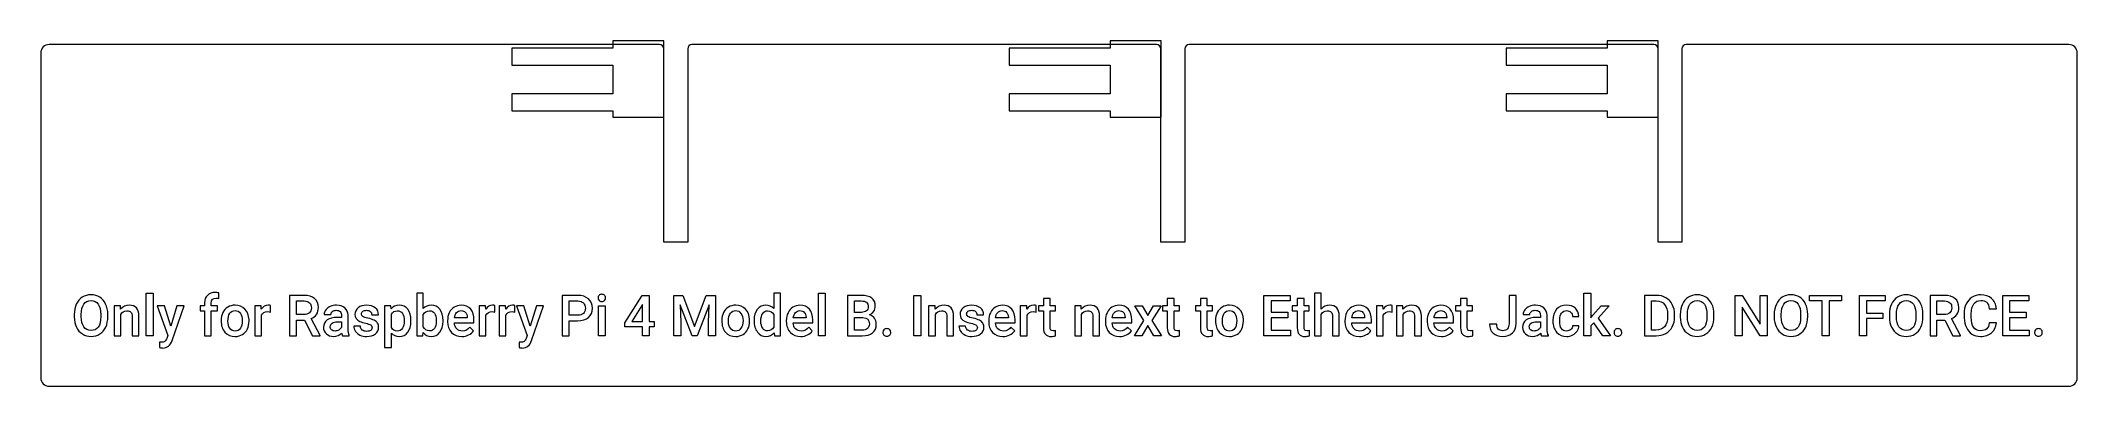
# Model space of a CAD drawing. Header units: millimetres. Extents: x -17 to 102, y 17 to 38.
import ezdxf

# ---------------------------------------------------------------- set-up
doc = ezdxf.new("R2010")
doc.units = ezdxf.units.MM
doc.header["$MEASUREMENT"] = 0
doc.layers.add('Layer 1', color=7, linetype='Continuous')

# ---------------------------------------------------------------- blocks, each defined once
blk = doc.blocks.new('block 2')
at = {"layer": 'Layer 1', "color": 5, "lineweight": 9}
blk.add_lwpolyline([(68.85, 34.65), (68.85, 33.65), (74.8, 33.65), (74.8, 33.29), (77.8, 33.29), (77.8, 37.77), (74.8, 37.77), (74.8, 37.34), (68.85, 37.34), (68.85, 36.34), (74.8, 36.34), (74.8, 34.65), (68.85, 34.65)], dxfattribs=at)
blk = doc.blocks.new('block 3')
at = {"layer": 'Layer 1', "color": 5, "lineweight": 9}
blk.add_lwpolyline([(39.58, 34.66), (39.58, 33.66), (45.53, 33.66), (45.53, 33.29), (48.53, 33.29), (48.53, 37.78), (45.53, 37.78), (45.53, 37.34), (39.58, 37.34), (39.58, 36.34), (45.53, 36.34), (45.53, 34.66), (39.58, 34.66)], dxfattribs=at)
blk = doc.blocks.new('block 4')
at = {"layer": 'Layer 1', "color": 5, "lineweight": 9}
blk.add_lwpolyline([(10.29, 34.65), (10.29, 33.65), (16.24, 33.65), (16.24, 33.29), (19.24, 33.29), (19.24, 37.78), (16.24, 37.78), (16.24, 37.34), (10.29, 37.34), (10.29, 36.34), (16.24, 36.34), (16.24, 34.65), (10.29, 34.65)], dxfattribs=at)

msp = doc.modelspace()

# ---------------------------------------------------------------- linework, layer by layer
at = {"layer": 'Layer 1', "color": 1, "lineweight": 9}
for points in [[(-10.85, 20.42), (-11.25, 20.42), (-11.25, 22.93), (-10.85, 22.93), (-10.85, 20.42)], [(18.37, 21.27), (18.66, 21.27), (18.66, 20.95), (18.37, 20.95), (18.37, 20.42), (17.97, 20.42), (17.97, 20.95), (16.94, 20.95), (16.93, 21.19), (17.96, 22.8), (18.37, 22.8), (18.37, 21.27)], [(20.36, 22.8), (21.05, 20.97), (21.73, 22.8), (22.27, 22.8), (22.27, 20.42), (21.86, 20.42), (21.86, 21.2), (21.9, 22.25), (21.19, 20.42), (20.9, 20.42), (20.2, 22.25), (20.24, 21.2), (20.24, 20.42), (19.82, 20.42), (19.82, 22.8), (20.36, 22.8)], [(28.74, 20.42), (28.34, 20.42), (28.34, 22.93), (28.74, 22.93), (28.74, 20.42)], [(34.37, 20.42), (33.96, 20.42), (33.96, 22.8), (34.37, 22.8), (34.37, 20.42)], [(55.98, 21.48), (55, 21.48), (55, 20.75), (56.14, 20.75), (56.14, 20.42), (54.58, 20.42), (54.58, 22.8), (56.13, 22.8), (56.13, 22.47), (55, 22.47), (55, 21.81), (55.98, 21.81), (55.98, 21.48)], [(74.01, 21.18), (73.83, 21), (73.83, 20.42), (73.43, 20.42), (73.43, 22.93), (73.83, 22.93), (73.83, 21.48), (73.95, 21.64), (74.44, 22.19), (74.92, 22.19), (74.26, 21.45), (74.99, 20.42), (74.53, 20.42), (74.01, 21.18)], [(84.22, 20.42), (83.8, 20.42), (82.74, 22.11), (82.74, 20.42), (82.33, 20.42), (82.33, 22.8), (82.74, 22.8), (83.81, 21.1), (83.81, 22.8), (84.22, 22.8), (84.22, 20.42)], [(88.6, 22.47), (87.86, 22.47), (87.86, 20.42), (87.45, 20.42), (87.45, 22.47), (86.71, 22.47), (86.71, 22.8), (88.6, 22.8), (88.6, 22.47)], [(91.03, 21.43), (90.07, 21.43), (90.07, 20.42), (89.65, 20.42), (89.65, 22.8), (91.17, 22.8), (91.17, 22.47), (90.07, 22.47), (90.07, 21.76), (91.03, 21.76), (91.03, 21.43)], [(99.48, 21.48), (98.5, 21.48), (98.5, 20.75), (99.64, 20.75), (99.64, 20.42), (98.09, 20.42), (98.09, 22.8), (99.63, 22.8), (99.63, 22.47), (98.5, 22.47), (98.5, 21.81), (99.48, 21.81), (99.48, 21.48)], [(15.78, 20.42), (15.38, 20.42), (15.38, 22.19), (15.78, 22.19), (15.78, 20.42)], [(17.35, 21.27), (17.97, 21.27), (17.97, 22.26), (17.94, 22.21), (17.35, 21.27)], [(47.74, 21.61), (48.08, 22.19), (48.52, 22.19), (47.98, 21.32), (48.54, 20.42), (48.1, 20.42), (47.74, 21.02), (47.39, 20.42), (46.95, 20.42), (47.51, 21.32), (46.97, 22.19), (47.41, 22.19), (47.74, 21.61)]]:
    msp.add_lwpolyline(points, dxfattribs=at)
at = {"layer": 'Layer 1', "color": 7, "lineweight": 9}
msp.add_open_spline([(101.98, 17.45), (101.98, 17.45), (-16.96, 17.45), (-16.96, 17.45), (-17.24, 17.45), (-17.46, 17.68), (-17.46, 17.95), (-17.46, 17.95), (-17.46, 37.06), (-17.46, 37.06), (-17.46, 37.34), (-17.24, 37.56), (-16.96, 37.56), (-16.96, 37.56), (18.98, 37.56), (18.98, 37.56), (19.11, 37.56), (19.23, 37.45), (19.23, 37.31), (19.23, 37.31), (19.23, 25.92), (19.23, 25.92), (19.23, 25.92), (20.64, 25.92), (20.64, 25.92), (20.64, 25.92), (20.64, 37.31), (20.64, 37.31), (20.64, 37.45), (20.75, 37.56), (20.89, 37.56), (20.89, 37.56), (48.26, 37.56), (48.26, 37.56), (48.39, 37.56), (48.51, 37.45), (48.51, 37.31), (48.51, 37.31), (48.51, 25.92), (48.51, 25.92), (48.51, 25.92), (49.92, 25.92), (49.92, 25.92), (49.92, 25.92), (49.92, 37.31), (49.92, 37.31), (49.92, 37.45), (50.03, 37.56), (50.17, 37.56), (50.17, 37.56), (77.54, 37.56), (77.54, 37.56), (77.68, 37.56), (77.79, 37.45), (77.79, 37.31), (77.79, 37.31), (77.79, 25.92), (77.79, 25.92), (77.79, 25.92), (79.2, 25.92), (79.2, 25.92), (79.2, 25.92), (79.2, 37.31), (79.2, 37.31), (79.2, 37.45), (79.31, 37.56), (79.45, 37.56), (79.45, 37.56), (101.98, 37.56), (101.98, 37.56), (102.26, 37.56), (102.48, 37.34), (102.48, 37.06), (102.48, 37.06), (102.48, 17.95), (102.48, 17.95), (102.48, 17.68), (102.26, 17.45), (101.98, 17.45)], degree=3, knots=[0, 0, 0, 0, 1, 1, 1, 2, 2, 2, 3, 3, 3, 4, 4, 4, 5, 5, 5, 6, 6, 6, 7, 7, 7, 8, 8, 8, 9, 9, 9, 10, 10, 10, 11, 11, 11, 12, 12, 12, 13, 13, 13, 14, 14, 14, 15, 15, 15, 16, 16, 16, 17, 17, 17, 18, 18, 18, 19, 19, 19, 20, 20, 20, 21, 21, 21, 22, 22, 22, 23, 23, 23, 24, 24, 24, 25, 25, 25, 26, 26, 26, 26], dxfattribs=at)
at = {"layer": 'Layer 1', "color": 1, "lineweight": 9}
for points, knots in [([(-13.51, 21.55), (-13.51, 21.31), (-13.55, 21.11), (-13.63, 20.93), (-13.71, 20.76), (-13.83, 20.62), (-13.98, 20.53), (-14.13, 20.43), (-14.3, 20.38), (-14.5, 20.38), (-14.69, 20.38), (-14.86, 20.43), (-15.01, 20.53), (-15.16, 20.62), (-15.28, 20.75), (-15.36, 20.93), (-15.45, 21.1), (-15.49, 21.31), (-15.49, 21.53), (-15.49, 21.53), (-15.49, 21.67), (-15.49, 21.67), (-15.49, 21.9), (-15.45, 22.11), (-15.37, 22.28), (-15.28, 22.46), (-15.17, 22.6), (-15.02, 22.69), (-14.87, 22.79), (-14.69, 22.83), (-14.5, 22.83), (-14.31, 22.83), (-14.13, 22.79), (-13.98, 22.69), (-13.83, 22.6), (-13.72, 22.47), (-13.64, 22.29), (-13.55, 22.12), (-13.51, 21.91), (-13.51, 21.68), (-13.51, 21.68), (-13.51, 21.55), (-13.51, 21.55)], [0, 0, 0, 0, 1, 1, 1, 2, 2, 2, 3, 3, 3, 4, 4, 4, 5, 5, 5, 6, 6, 6, 7, 7, 7, 8, 8, 8, 9, 9, 9, 10, 10, 10, 11, 11, 11, 12, 12, 12, 13, 13, 13, 14, 14, 14, 14]), ([(-7.81, 20.42), (-7.81, 20.42), (-7.81, 21.89), (-7.81, 21.89), (-7.81, 21.89), (-8.08, 21.89), (-8.08, 21.89), (-8.08, 21.89), (-8.08, 22.19), (-8.08, 22.19), (-8.08, 22.19), (-7.81, 22.19), (-7.81, 22.19), (-7.81, 22.19), (-7.81, 22.35), (-7.81, 22.35), (-7.81, 22.55), (-7.76, 22.7), (-7.65, 22.8), (-7.54, 22.91), (-7.39, 22.97), (-7.19, 22.97), (-7.12, 22.97), (-7.05, 22.96), (-6.97, 22.94), (-6.97, 22.94), (-6.98, 22.62), (-6.98, 22.62), (-7.02, 22.63), (-7.07, 22.64), (-7.13, 22.64), (-7.32, 22.64), (-7.42, 22.54), (-7.42, 22.35), (-7.42, 22.35), (-7.42, 22.19), (-7.42, 22.19), (-7.42, 22.19), (-7.06, 22.19), (-7.06, 22.19), (-7.06, 22.19), (-7.06, 21.89), (-7.06, 21.89), (-7.06, 21.89), (-7.42, 21.89), (-7.42, 21.89), (-7.42, 21.89), (-7.42, 20.42), (-7.42, 20.42), (-7.42, 20.42), (-7.81, 20.42), (-7.81, 20.42)], [0, 0, 0, 0, 1, 1, 1, 2, 2, 2, 3, 3, 3, 4, 4, 4, 5, 5, 5, 6, 6, 6, 7, 7, 7, 8, 8, 8, 9, 9, 9, 10, 10, 10, 11, 11, 11, 12, 12, 12, 13, 13, 13, 14, 14, 14, 15, 15, 15, 16, 16, 16, 17, 17, 17, 17]), ([(-1.93, 21.33), (-1.93, 21.33), (-2.39, 21.33), (-2.39, 21.33), (-2.39, 21.33), (-2.39, 20.42), (-2.39, 20.42), (-2.39, 20.42), (-2.81, 20.42), (-2.81, 20.42), (-2.81, 20.42), (-2.81, 22.8), (-2.81, 22.8), (-2.81, 22.8), (-1.97, 22.8), (-1.97, 22.8), (-1.69, 22.8), (-1.48, 22.74), (-1.33, 22.61), (-1.18, 22.49), (-1.11, 22.31), (-1.11, 22.08), (-1.11, 21.92), (-1.14, 21.79), (-1.22, 21.68), (-1.3, 21.57), (-1.41, 21.49), (-1.54, 21.43), (-1.54, 21.43), (-1.01, 20.44), (-1.01, 20.44), (-1.01, 20.44), (-1.01, 20.42), (-1.01, 20.42), (-1.01, 20.42), (-1.45, 20.42), (-1.45, 20.42), (-1.45, 20.42), (-1.93, 21.33), (-1.93, 21.33)], [0, 0, 0, 0, 1, 1, 1, 2, 2, 2, 3, 3, 3, 4, 4, 4, 5, 5, 5, 6, 6, 6, 7, 7, 7, 8, 8, 8, 9, 9, 9, 10, 10, 10, 11, 11, 11, 12, 12, 12, 13, 13, 13, 13]), ([(6.23, 21.28), (6.23, 21.01), (6.17, 20.79), (6.05, 20.63), (5.92, 20.47), (5.76, 20.38), (5.54, 20.38), (5.33, 20.38), (5.17, 20.46), (5.06, 20.61), (5.06, 20.61), (5.04, 20.42), (5.04, 20.42), (5.04, 20.42), (4.68, 20.42), (4.68, 20.42), (4.68, 20.42), (4.68, 22.93), (4.68, 22.93), (4.68, 22.93), (5.07, 22.93), (5.07, 22.93), (5.07, 22.93), (5.07, 22.02), (5.07, 22.02), (5.19, 22.15), (5.34, 22.22), (5.54, 22.22), (5.75, 22.22), (5.92, 22.14), (6.05, 21.98), (6.17, 21.82), (6.23, 21.6), (6.23, 21.31), (6.23, 21.31), (6.23, 21.28), (6.23, 21.28)], [0, 0, 0, 0, 1, 1, 1, 2, 2, 2, 3, 3, 3, 4, 4, 4, 5, 5, 5, 6, 6, 6, 7, 7, 7, 8, 8, 8, 9, 9, 9, 10, 10, 10, 11, 11, 11, 12, 12, 12, 12]), ([(13.67, 21.3), (13.67, 21.3), (13.67, 20.42), (13.67, 20.42), (13.67, 20.42), (13.25, 20.42), (13.25, 20.42), (13.25, 20.42), (13.25, 22.8), (13.25, 22.8), (13.25, 22.8), (14.16, 22.8), (14.16, 22.8), (14.43, 22.8), (14.64, 22.73), (14.8, 22.59), (14.95, 22.45), (15.03, 22.27), (15.03, 22.04), (15.03, 21.81), (14.96, 21.63), (14.8, 21.5), (14.65, 21.37), (14.44, 21.3), (14.16, 21.3), (14.16, 21.3), (13.67, 21.3), (13.67, 21.3)], [0, 0, 0, 0, 1, 1, 1, 2, 2, 2, 3, 3, 3, 4, 4, 4, 5, 5, 5, 6, 6, 6, 7, 7, 7, 8, 8, 8, 9, 9, 9, 9]), ([(15.36, 22.65), (15.36, 22.71), (15.38, 22.76), (15.42, 22.8), (15.45, 22.84), (15.51, 22.86), (15.58, 22.86), (15.65, 22.86), (15.71, 22.84), (15.75, 22.8), (15.79, 22.76), (15.81, 22.71), (15.81, 22.65), (15.81, 22.59), (15.79, 22.54), (15.75, 22.5), (15.71, 22.46), (15.65, 22.44), (15.58, 22.44), (15.51, 22.44), (15.45, 22.46), (15.42, 22.5), (15.38, 22.54), (15.36, 22.59), (15.36, 22.65)], [0, 0, 0, 0, 1, 1, 1, 2, 2, 2, 3, 3, 3, 4, 4, 4, 5, 5, 5, 6, 6, 6, 7, 7, 7, 8, 8, 8, 8]), ([(24.55, 21.32), (24.55, 21.59), (24.62, 21.81), (24.74, 21.97), (24.87, 22.14), (25.04, 22.22), (25.25, 22.22), (25.44, 22.22), (25.59, 22.16), (25.71, 22.02), (25.71, 22.02), (25.71, 22.93), (25.71, 22.93), (25.71, 22.93), (26.11, 22.93), (26.11, 22.93), (26.11, 22.93), (26.11, 20.42), (26.11, 20.42), (26.11, 20.42), (25.75, 20.42), (25.75, 20.42), (25.75, 20.42), (25.73, 20.6), (25.73, 20.6), (25.61, 20.46), (25.45, 20.38), (25.25, 20.38), (25.04, 20.38), (24.87, 20.47), (24.75, 20.64), (24.62, 20.8), (24.55, 21.03), (24.55, 21.32)], [0, 0, 0, 0, 1, 1, 1, 2, 2, 2, 3, 3, 3, 4, 4, 4, 5, 5, 5, 6, 6, 6, 7, 7, 7, 8, 8, 8, 9, 9, 9, 10, 10, 10, 11, 11, 11, 11]), ([(30.05, 20.42), (30.05, 20.42), (30.05, 22.8), (30.05, 22.8), (30.05, 22.8), (30.86, 22.8), (30.86, 22.8), (31.13, 22.8), (31.34, 22.75), (31.48, 22.64), (31.62, 22.53), (31.69, 22.37), (31.69, 22.16), (31.69, 22.05), (31.66, 21.95), (31.6, 21.86), (31.54, 21.77), (31.46, 21.71), (31.34, 21.66), (31.47, 21.62), (31.57, 21.56), (31.64, 21.46), (31.71, 21.36), (31.75, 21.25), (31.75, 21.11), (31.75, 20.89), (31.68, 20.72), (31.53, 20.6), (31.39, 20.48), (31.18, 20.42), (30.92, 20.42), (30.92, 20.42), (30.05, 20.42), (30.05, 20.42)], [0, 0, 0, 0, 1, 1, 1, 2, 2, 2, 3, 3, 3, 4, 4, 4, 5, 5, 5, 6, 6, 6, 7, 7, 7, 8, 8, 8, 9, 9, 9, 10, 10, 10, 11, 11, 11, 11]), ([(57.95, 21.99), (58.08, 22.15), (58.24, 22.22), (58.44, 22.22), (58.82, 22.22), (59.01, 22.01), (59.01, 21.57), (59.01, 21.57), (59.01, 20.42), (59.01, 20.42), (59.01, 20.42), (58.62, 20.42), (58.62, 20.42), (58.62, 20.42), (58.62, 21.56), (58.62, 21.56), (58.62, 21.68), (58.59, 21.77), (58.54, 21.82), (58.48, 21.87), (58.41, 21.89), (58.3, 21.89), (58.14, 21.89), (58.03, 21.82), (57.95, 21.68), (57.95, 21.68), (57.95, 20.42), (57.95, 20.42), (57.95, 20.42), (57.55, 20.42), (57.55, 20.42), (57.55, 20.42), (57.55, 22.93), (57.55, 22.93), (57.55, 22.93), (57.95, 22.93), (57.95, 22.93), (57.95, 22.93), (57.95, 21.99), (57.95, 21.99)], [0, 0, 0, 0, 1, 1, 1, 2, 2, 2, 3, 3, 3, 4, 4, 4, 5, 5, 5, 6, 6, 6, 7, 7, 7, 8, 8, 8, 9, 9, 9, 10, 10, 10, 11, 11, 11, 12, 12, 12, 13, 13, 13, 13]), ([(69.02, 22.8), (69.02, 22.8), (69.43, 22.8), (69.43, 22.8), (69.43, 22.8), (69.43, 21.13), (69.43, 21.13), (69.43, 20.9), (69.36, 20.72), (69.22, 20.59), (69.07, 20.45), (68.89, 20.38), (68.65, 20.38), (68.4, 20.38), (68.21, 20.45), (68.08, 20.57), (67.94, 20.7), (67.87, 20.87), (67.87, 21.1), (67.87, 21.1), (68.29, 21.1), (68.29, 21.1), (68.29, 20.97), (68.32, 20.87), (68.38, 20.81), (68.44, 20.75), (68.53, 20.72), (68.65, 20.72), (68.76, 20.72), (68.85, 20.75), (68.92, 20.83), (68.98, 20.9), (69.02, 21), (69.02, 21.13), (69.02, 21.13), (69.02, 22.8), (69.02, 22.8)], [0, 0, 0, 0, 1, 1, 1, 2, 2, 2, 3, 3, 3, 4, 4, 4, 5, 5, 5, 6, 6, 6, 7, 7, 7, 8, 8, 8, 9, 9, 9, 10, 10, 10, 11, 11, 11, 12, 12, 12, 12]), ([(76.99, 20.42), (76.99, 20.42), (76.99, 22.8), (76.99, 22.8), (76.99, 22.8), (77.69, 22.8), (77.69, 22.8), (77.9, 22.8), (78.09, 22.75), (78.25, 22.66), (78.42, 22.57), (78.54, 22.43), (78.63, 22.26), (78.72, 22.09), (78.77, 21.89), (78.77, 21.67), (78.77, 21.67), (78.77, 21.55), (78.77, 21.55), (78.77, 21.32), (78.72, 21.12), (78.63, 20.95), (78.54, 20.78), (78.41, 20.65), (78.25, 20.56), (78.08, 20.46), (77.89, 20.42), (77.68, 20.42), (77.68, 20.42), (76.99, 20.42), (76.99, 20.42)], [0, 0, 0, 0, 1, 1, 1, 2, 2, 2, 3, 3, 3, 4, 4, 4, 5, 5, 5, 6, 6, 6, 7, 7, 7, 8, 8, 8, 9, 9, 9, 10, 10, 10, 10]), ([(81.08, 21.55), (81.08, 21.31), (81.04, 21.11), (80.96, 20.93), (80.88, 20.76), (80.76, 20.62), (80.61, 20.53), (80.46, 20.43), (80.29, 20.38), (80.1, 20.38), (79.9, 20.38), (79.73, 20.43), (79.58, 20.53), (79.43, 20.62), (79.31, 20.75), (79.23, 20.93), (79.15, 21.1), (79.11, 21.31), (79.1, 21.53), (79.1, 21.53), (79.1, 21.67), (79.1, 21.67), (79.1, 21.9), (79.15, 22.11), (79.23, 22.28), (79.31, 22.46), (79.43, 22.6), (79.58, 22.69), (79.73, 22.79), (79.9, 22.83), (80.09, 22.83), (80.29, 22.83), (80.46, 22.79), (80.61, 22.69), (80.76, 22.6), (80.87, 22.47), (80.96, 22.29), (81.04, 22.12), (81.08, 21.91), (81.08, 21.68), (81.08, 21.68), (81.08, 21.55), (81.08, 21.55)], [0, 0, 0, 0, 1, 1, 1, 2, 2, 2, 3, 3, 3, 4, 4, 4, 5, 5, 5, 6, 6, 6, 7, 7, 7, 8, 8, 8, 9, 9, 9, 10, 10, 10, 11, 11, 11, 12, 12, 12, 13, 13, 13, 14, 14, 14, 14]), ([(86.61, 21.55), (86.61, 21.31), (86.57, 21.11), (86.49, 20.93), (86.41, 20.76), (86.29, 20.62), (86.14, 20.53), (85.99, 20.43), (85.82, 20.38), (85.62, 20.38), (85.43, 20.38), (85.26, 20.43), (85.11, 20.53), (84.96, 20.62), (84.84, 20.75), (84.76, 20.93), (84.67, 21.1), (84.63, 21.31), (84.63, 21.53), (84.63, 21.53), (84.63, 21.67), (84.63, 21.67), (84.63, 21.9), (84.67, 22.11), (84.76, 22.28), (84.84, 22.46), (84.95, 22.6), (85.1, 22.69), (85.25, 22.79), (85.43, 22.83), (85.62, 22.83), (85.81, 22.83), (85.99, 22.79), (86.14, 22.69), (86.29, 22.6), (86.4, 22.47), (86.48, 22.29), (86.57, 22.12), (86.61, 21.91), (86.61, 21.68), (86.61, 21.68), (86.61, 21.55), (86.61, 21.55)], [0, 0, 0, 0, 1, 1, 1, 2, 2, 2, 3, 3, 3, 4, 4, 4, 5, 5, 5, 6, 6, 6, 7, 7, 7, 8, 8, 8, 9, 9, 9, 10, 10, 10, 11, 11, 11, 12, 12, 12, 13, 13, 13, 14, 14, 14, 14]), ([(93.39, 21.55), (93.39, 21.31), (93.35, 21.11), (93.27, 20.93), (93.19, 20.76), (93.08, 20.62), (92.93, 20.53), (92.78, 20.43), (92.6, 20.38), (92.41, 20.38), (92.22, 20.38), (92.04, 20.43), (91.89, 20.53), (91.74, 20.62), (91.63, 20.75), (91.54, 20.93), (91.46, 21.1), (91.42, 21.31), (91.42, 21.53), (91.42, 21.53), (91.42, 21.67), (91.42, 21.67), (91.42, 21.9), (91.46, 22.11), (91.54, 22.28), (91.62, 22.46), (91.74, 22.6), (91.89, 22.69), (92.04, 22.79), (92.21, 22.83), (92.41, 22.83), (92.6, 22.83), (92.77, 22.79), (92.92, 22.69), (93.07, 22.6), (93.19, 22.47), (93.27, 22.29), (93.35, 22.12), (93.39, 21.91), (93.39, 21.68), (93.39, 21.68), (93.39, 21.55), (93.39, 21.55)], [0, 0, 0, 0, 1, 1, 1, 2, 2, 2, 3, 3, 3, 4, 4, 4, 5, 5, 5, 6, 6, 6, 7, 7, 7, 8, 8, 8, 9, 9, 9, 10, 10, 10, 11, 11, 11, 12, 12, 12, 13, 13, 13, 14, 14, 14, 14]), ([(94.68, 21.33), (94.68, 21.33), (94.22, 21.33), (94.22, 21.33), (94.22, 21.33), (94.22, 20.42), (94.22, 20.42), (94.22, 20.42), (93.81, 20.42), (93.81, 20.42), (93.81, 20.42), (93.81, 22.8), (93.81, 22.8), (93.81, 22.8), (94.65, 22.8), (94.65, 22.8), (94.92, 22.8), (95.13, 22.74), (95.28, 22.61), (95.43, 22.49), (95.51, 22.31), (95.51, 22.08), (95.51, 21.92), (95.47, 21.79), (95.39, 21.68), (95.31, 21.57), (95.21, 21.49), (95.07, 21.43), (95.07, 21.43), (95.6, 20.44), (95.6, 20.44), (95.6, 20.44), (95.6, 20.42), (95.6, 20.42), (95.6, 20.42), (95.16, 20.42), (95.16, 20.42), (95.16, 20.42), (94.68, 21.33), (94.68, 21.33)], [0, 0, 0, 0, 1, 1, 1, 2, 2, 2, 3, 3, 3, 4, 4, 4, 5, 5, 5, 6, 6, 6, 7, 7, 7, 8, 8, 8, 9, 9, 9, 10, 10, 10, 11, 11, 11, 12, 12, 12, 13, 13, 13, 13]), ([(97.72, 21.19), (97.69, 20.94), (97.6, 20.74), (97.44, 20.6), (97.27, 20.46), (97.05, 20.38), (96.78, 20.38), (96.59, 20.38), (96.43, 20.43), (96.28, 20.52), (96.14, 20.61), (96.02, 20.74), (95.95, 20.9), (95.87, 21.07), (95.83, 21.26), (95.82, 21.48), (95.82, 21.48), (95.82, 21.7), (95.82, 21.7), (95.82, 21.93), (95.86, 22.13), (95.94, 22.3), (96.02, 22.47), (96.14, 22.6), (96.29, 22.69), (96.43, 22.79), (96.61, 22.83), (96.8, 22.83), (97.06, 22.83), (97.28, 22.76), (97.44, 22.62), (97.6, 22.48), (97.69, 22.28), (97.72, 22.01), (97.72, 22.01), (97.3, 22.01), (97.3, 22.01), (97.28, 22.19), (97.23, 22.31), (97.15, 22.39), (97.07, 22.46), (96.96, 22.5), (96.8, 22.5), (96.62, 22.5), (96.48, 22.43), (96.39, 22.3), (96.29, 22.17), (96.24, 21.98), (96.24, 21.72), (96.24, 21.72), (96.24, 21.51), (96.24, 21.51), (96.24, 21.25), (96.29, 21.06), (96.38, 20.92), (96.47, 20.79), (96.6, 20.72), (96.78, 20.72), (96.94, 20.72), (97.07, 20.75), (97.15, 20.83), (97.23, 20.9), (97.28, 21.02), (97.3, 21.19), (97.3, 21.19), (97.72, 21.19), (97.72, 21.19)], [0, 0, 0, 0, 1, 1, 1, 2, 2, 2, 3, 3, 3, 4, 4, 4, 5, 5, 5, 6, 6, 6, 7, 7, 7, 8, 8, 8, 9, 9, 9, 10, 10, 10, 11, 11, 11, 12, 12, 12, 13, 13, 13, 14, 14, 14, 15, 15, 15, 16, 16, 16, 17, 17, 17, 18, 18, 18, 19, 19, 19, 20, 20, 20, 21, 21, 21, 22, 22, 22, 22]), ([(-13.93, 21.67), (-13.93, 21.93), (-13.98, 22.14), (-14.08, 22.28), (-14.18, 22.42), (-14.32, 22.49), (-14.5, 22.49), (-14.68, 22.49), (-14.82, 22.42), (-14.92, 22.28), (-15.02, 22.14), (-15.07, 21.94), (-15.08, 21.68), (-15.08, 21.68), (-15.08, 21.55), (-15.08, 21.55), (-15.08, 21.28), (-15.02, 21.08), (-14.92, 20.94), (-14.82, 20.8), (-14.68, 20.73), (-14.5, 20.73), (-14.31, 20.73), (-14.17, 20.79), (-14.07, 20.93), (-13.98, 21.07), (-13.93, 21.28), (-13.93, 21.55), (-13.93, 21.55), (-13.93, 21.67), (-13.93, 21.67)], [0, 0, 0, 0, 1, 1, 1, 2, 2, 2, 3, 3, 3, 4, 4, 4, 5, 5, 5, 6, 6, 6, 7, 7, 7, 8, 8, 8, 9, 9, 9, 10, 10, 10, 10]), ([(-12.77, 22.19), (-12.77, 22.19), (-12.76, 21.98), (-12.76, 21.98), (-12.63, 22.14), (-12.46, 22.22), (-12.24, 22.22), (-11.87, 22.22), (-11.69, 22.01), (-11.68, 21.59), (-11.68, 21.59), (-11.68, 20.42), (-11.68, 20.42), (-11.68, 20.42), (-12.08, 20.42), (-12.08, 20.42), (-12.08, 20.42), (-12.08, 21.56), (-12.08, 21.56), (-12.08, 21.68), (-12.1, 21.76), (-12.15, 21.81), (-12.2, 21.87), (-12.28, 21.89), (-12.39, 21.89), (-12.55, 21.89), (-12.67, 21.82), (-12.75, 21.68), (-12.75, 21.68), (-12.75, 20.42), (-12.75, 20.42), (-12.75, 20.42), (-13.14, 20.42), (-13.14, 20.42), (-13.14, 20.42), (-13.14, 22.19), (-13.14, 22.19), (-13.14, 22.19), (-12.77, 22.19), (-12.77, 22.19)], [0, 0, 0, 0, 1, 1, 1, 2, 2, 2, 3, 3, 3, 4, 4, 4, 5, 5, 5, 6, 6, 6, 7, 7, 7, 8, 8, 8, 9, 9, 9, 10, 10, 10, 11, 11, 11, 12, 12, 12, 13, 13, 13, 13]), ([(-9.8, 20.99), (-9.8, 20.99), (-9.44, 22.19), (-9.44, 22.19), (-9.44, 22.19), (-9.02, 22.19), (-9.02, 22.19), (-9.02, 22.19), (-9.72, 20.15), (-9.72, 20.15), (-9.83, 19.85), (-10.01, 19.7), (-10.27, 19.7), (-10.33, 19.7), (-10.39, 19.71), (-10.46, 19.73), (-10.46, 19.73), (-10.46, 20.04), (-10.46, 20.04), (-10.46, 20.04), (-10.39, 20.04), (-10.39, 20.04), (-10.28, 20.04), (-10.21, 20.05), (-10.16, 20.09), (-10.11, 20.13), (-10.07, 20.19), (-10.04, 20.27), (-10.04, 20.27), (-9.98, 20.43), (-9.98, 20.43), (-9.98, 20.43), (-10.6, 22.19), (-10.6, 22.19), (-10.6, 22.19), (-10.17, 22.19), (-10.17, 22.19), (-10.17, 22.19), (-9.8, 20.99), (-9.8, 20.99)], [0, 0, 0, 0, 1, 1, 1, 2, 2, 2, 3, 3, 3, 4, 4, 4, 5, 5, 5, 6, 6, 6, 7, 7, 7, 8, 8, 8, 9, 9, 9, 10, 10, 10, 11, 11, 11, 12, 12, 12, 13, 13, 13, 13]), ([(-6.84, 21.32), (-6.84, 21.49), (-6.8, 21.65), (-6.74, 21.79), (-6.67, 21.93), (-6.57, 22.03), (-6.45, 22.11), (-6.32, 22.18), (-6.18, 22.22), (-6.02, 22.22), (-5.78, 22.22), (-5.58, 22.14), (-5.44, 21.99), (-5.29, 21.84), (-5.21, 21.63), (-5.19, 21.38), (-5.19, 21.38), (-5.19, 21.28), (-5.19, 21.28), (-5.19, 21.11), (-5.23, 20.95), (-5.29, 20.82), (-5.36, 20.68), (-5.46, 20.57), (-5.58, 20.5), (-5.71, 20.42), (-5.85, 20.38), (-6.01, 20.38), (-6.26, 20.38), (-6.46, 20.47), (-6.61, 20.63), (-6.76, 20.8), (-6.84, 21.02), (-6.84, 21.3), (-6.84, 21.3), (-6.84, 21.32), (-6.84, 21.32)], [0, 0, 0, 0, 1, 1, 1, 2, 2, 2, 3, 3, 3, 4, 4, 4, 5, 5, 5, 6, 6, 6, 7, 7, 7, 8, 8, 8, 9, 9, 9, 10, 10, 10, 11, 11, 11, 12, 12, 12, 12]), ([(-6.44, 21.28), (-6.44, 21.1), (-6.4, 20.96), (-6.33, 20.86), (-6.25, 20.75), (-6.15, 20.7), (-6.01, 20.7), (-5.88, 20.7), (-5.78, 20.75), (-5.7, 20.86), (-5.63, 20.96), (-5.59, 21.12), (-5.59, 21.32), (-5.59, 21.5), (-5.63, 21.64), (-5.7, 21.74), (-5.78, 21.85), (-5.89, 21.9), (-6.02, 21.9), (-6.15, 21.9), (-6.25, 21.85), (-6.33, 21.75), (-6.4, 21.64), (-6.44, 21.49), (-6.44, 21.28)], [0, 0, 0, 0, 1, 1, 1, 2, 2, 2, 3, 3, 3, 4, 4, 4, 5, 5, 5, 6, 6, 6, 7, 7, 7, 8, 8, 8, 8]), ([(-3.93, 21.82), (-3.98, 21.83), (-4.04, 21.84), (-4.09, 21.84), (-4.27, 21.84), (-4.4, 21.77), (-4.46, 21.63), (-4.46, 21.63), (-4.46, 20.42), (-4.46, 20.42), (-4.46, 20.42), (-4.86, 20.42), (-4.86, 20.42), (-4.86, 20.42), (-4.86, 22.19), (-4.86, 22.19), (-4.86, 22.19), (-4.48, 22.19), (-4.48, 22.19), (-4.48, 22.19), (-4.47, 21.99), (-4.47, 21.99), (-4.37, 22.14), (-4.24, 22.22), (-4.07, 22.22), (-4.01, 22.22), (-3.96, 22.21), (-3.93, 22.2), (-3.93, 22.2), (-3.93, 21.82), (-3.93, 21.82)], [0, 0, 0, 0, 1, 1, 1, 2, 2, 2, 3, 3, 3, 4, 4, 4, 5, 5, 5, 6, 6, 6, 7, 7, 7, 8, 8, 8, 9, 9, 9, 10, 10, 10, 10]), ([(-2.39, 21.67), (-2.39, 21.67), (-1.97, 21.67), (-1.97, 21.67), (-1.83, 21.67), (-1.72, 21.7), (-1.64, 21.77), (-1.56, 21.84), (-1.52, 21.94), (-1.52, 22.06), (-1.52, 22.19), (-1.56, 22.29), (-1.63, 22.36), (-1.7, 22.43), (-1.81, 22.46), (-1.95, 22.47), (-1.95, 22.47), (-2.39, 22.47), (-2.39, 22.47), (-2.39, 22.47), (-2.39, 21.67), (-2.39, 21.67)], [0, 0, 0, 0, 1, 1, 1, 2, 2, 2, 3, 3, 3, 4, 4, 4, 5, 5, 5, 6, 6, 6, 7, 7, 7, 7]), ([(0.31, 20.42), (0.29, 20.45), (0.27, 20.51), (0.26, 20.58), (0.13, 20.45), (-0.02, 20.38), (-0.21, 20.38), (-0.38, 20.38), (-0.53, 20.44), (-0.64, 20.54), (-0.75, 20.64), (-0.81, 20.76), (-0.81, 20.91), (-0.81, 21.1), (-0.74, 21.25), (-0.6, 21.35), (-0.46, 21.45), (-0.26, 21.5), (0, 21.5), (0, 21.5), (0.25, 21.5), (0.25, 21.5), (0.25, 21.5), (0.25, 21.62), (0.25, 21.62), (0.25, 21.71), (0.22, 21.78), (0.17, 21.84), (0.12, 21.89), (0.04, 21.92), (-0.06, 21.92), (-0.15, 21.92), (-0.23, 21.9), (-0.29, 21.85), (-0.34, 21.8), (-0.37, 21.75), (-0.37, 21.68), (-0.37, 21.68), (-0.77, 21.68), (-0.77, 21.68), (-0.77, 21.77), (-0.74, 21.87), (-0.67, 21.95), (-0.61, 22.03), (-0.52, 22.1), (-0.41, 22.15), (-0.3, 22.2), (-0.18, 22.22), (-0.04, 22.22), (0.17, 22.22), (0.33, 22.17), (0.45, 22.06), (0.58, 21.96), (0.64, 21.81), (0.64, 21.63), (0.64, 21.63), (0.64, 20.83), (0.64, 20.83), (0.64, 20.67), (0.67, 20.54), (0.71, 20.45), (0.71, 20.45), (0.71, 20.42), (0.71, 20.42), (0.71, 20.42), (0.31, 20.42), (0.31, 20.42)], [0, 0, 0, 0, 1, 1, 1, 2, 2, 2, 3, 3, 3, 4, 4, 4, 5, 5, 5, 6, 6, 6, 7, 7, 7, 8, 8, 8, 9, 9, 9, 10, 10, 10, 11, 11, 11, 12, 12, 12, 13, 13, 13, 14, 14, 14, 15, 15, 15, 16, 16, 16, 17, 17, 17, 18, 18, 18, 19, 19, 19, 20, 20, 20, 21, 21, 21, 22, 22, 22, 22]), ([(2.05, 20.9), (2.05, 20.97), (2.02, 21.02), (1.97, 21.06), (1.91, 21.1), (1.81, 21.13), (1.68, 21.16), (1.54, 21.19), (1.43, 21.22), (1.34, 21.27), (1.14, 21.36), (1.04, 21.5), (1.04, 21.68), (1.04, 21.84), (1.1, 21.96), (1.23, 22.07), (1.36, 22.17), (1.52, 22.22), (1.72, 22.22), (1.93, 22.22), (2.11, 22.17), (2.24, 22.06), (2.37, 21.96), (2.43, 21.82), (2.43, 21.66), (2.43, 21.66), (2.03, 21.66), (2.03, 21.66), (2.03, 21.73), (2.01, 21.8), (1.95, 21.85), (1.89, 21.9), (1.82, 21.92), (1.72, 21.92), (1.64, 21.92), (1.56, 21.9), (1.51, 21.86), (1.45, 21.82), (1.43, 21.77), (1.43, 21.7), (1.43, 21.64), (1.45, 21.59), (1.5, 21.56), (1.55, 21.52), (1.66, 21.49), (1.81, 21.46), (1.97, 21.42), (2.09, 21.38), (2.18, 21.33), (2.27, 21.29), (2.34, 21.23), (2.38, 21.16), (2.42, 21.1), (2.44, 21.01), (2.44, 20.92), (2.44, 20.76), (2.38, 20.63), (2.25, 20.53), (2.11, 20.43), (1.94, 20.38), (1.73, 20.38), (1.58, 20.38), (1.45, 20.41), (1.34, 20.46), (1.23, 20.52), (1.14, 20.59), (1.07, 20.68), (1.01, 20.77), (0.98, 20.87), (0.98, 20.98), (0.98, 20.98), (1.37, 20.98), (1.37, 20.98), (1.37, 20.88), (1.41, 20.81), (1.47, 20.76), (1.54, 20.71), (1.62, 20.68), (1.73, 20.68), (1.84, 20.68), (1.92, 20.7), (1.97, 20.74), (2.03, 20.78), (2.05, 20.83), (2.05, 20.9)], [0, 0, 0, 0, 1, 1, 1, 2, 2, 2, 3, 3, 3, 4, 4, 4, 5, 5, 5, 6, 6, 6, 7, 7, 7, 8, 8, 8, 9, 9, 9, 10, 10, 10, 11, 11, 11, 12, 12, 12, 13, 13, 13, 14, 14, 14, 15, 15, 15, 16, 16, 16, 17, 17, 17, 18, 18, 18, 19, 19, 19, 20, 20, 20, 21, 21, 21, 22, 22, 22, 23, 23, 23, 24, 24, 24, 25, 25, 25, 26, 26, 26, 27, 27, 27, 28, 28, 28, 28]), ([(4.34, 21.28), (4.34, 21.01), (4.28, 20.79), (4.15, 20.63), (4.03, 20.47), (3.86, 20.38), (3.65, 20.38), (3.46, 20.38), (3.3, 20.45), (3.19, 20.58), (3.19, 20.58), (3.19, 19.74), (3.19, 19.74), (3.19, 19.74), (2.79, 19.74), (2.79, 19.74), (2.79, 19.74), (2.79, 22.19), (2.79, 22.19), (2.79, 22.19), (3.16, 22.19), (3.16, 22.19), (3.16, 22.19), (3.17, 22.01), (3.17, 22.01), (3.29, 22.15), (3.45, 22.22), (3.65, 22.22), (3.86, 22.22), (4.03, 22.14), (4.16, 21.98), (4.28, 21.82), (4.34, 21.59), (4.34, 21.31), (4.34, 21.31), (4.34, 21.28), (4.34, 21.28)], [0, 0, 0, 0, 1, 1, 1, 2, 2, 2, 3, 3, 3, 4, 4, 4, 5, 5, 5, 6, 6, 6, 7, 7, 7, 8, 8, 8, 9, 9, 9, 10, 10, 10, 11, 11, 11, 12, 12, 12, 12]), ([(3.94, 21.32), (3.94, 21.5), (3.91, 21.64), (3.84, 21.74), (3.77, 21.84), (3.67, 21.89), (3.54, 21.89), (3.37, 21.89), (3.26, 21.83), (3.19, 21.69), (3.19, 21.69), (3.19, 20.91), (3.19, 20.91), (3.26, 20.77), (3.38, 20.7), (3.54, 20.7), (3.67, 20.7), (3.77, 20.75), (3.84, 20.86), (3.91, 20.96), (3.94, 21.11), (3.94, 21.32)], [0, 0, 0, 0, 1, 1, 1, 2, 2, 2, 3, 3, 3, 4, 4, 4, 5, 5, 5, 6, 6, 6, 7, 7, 7, 7]), ([(5.83, 21.32), (5.83, 21.51), (5.8, 21.66), (5.73, 21.75), (5.66, 21.85), (5.57, 21.89), (5.44, 21.89), (5.27, 21.89), (5.14, 21.82), (5.07, 21.67), (5.07, 21.67), (5.07, 20.94), (5.07, 20.94), (5.15, 20.79), (5.27, 20.71), (5.44, 20.71), (5.57, 20.71), (5.66, 20.75), (5.73, 20.85), (5.8, 20.94), (5.83, 21.08), (5.83, 21.27), (5.83, 21.27), (5.83, 21.32), (5.83, 21.32)], [0, 0, 0, 0, 1, 1, 1, 2, 2, 2, 3, 3, 3, 4, 4, 4, 5, 5, 5, 6, 6, 6, 7, 7, 7, 8, 8, 8, 8]), ([(7.34, 20.38), (7.09, 20.38), (6.89, 20.46), (6.73, 20.62), (6.57, 20.78), (6.5, 20.99), (6.5, 21.26), (6.5, 21.26), (6.5, 21.31), (6.5, 21.31), (6.5, 21.48), (6.53, 21.64), (6.6, 21.78), (6.67, 21.92), (6.76, 22.03), (6.89, 22.1), (7.01, 22.18), (7.15, 22.22), (7.3, 22.22), (7.54, 22.22), (7.73, 22.14), (7.86, 21.99), (7.99, 21.84), (8.05, 21.62), (8.05, 21.34), (8.05, 21.34), (8.05, 21.18), (8.05, 21.18), (8.05, 21.18), (6.9, 21.18), (6.9, 21.18), (6.91, 21.03), (6.96, 20.91), (7.04, 20.83), (7.13, 20.74), (7.24, 20.7), (7.37, 20.7), (7.55, 20.7), (7.7, 20.78), (7.81, 20.92), (7.81, 20.92), (8.03, 20.72), (8.03, 20.72), (7.96, 20.61), (7.86, 20.53), (7.74, 20.47), (7.62, 20.41), (7.49, 20.38), (7.34, 20.38)], [0, 0, 0, 0, 1, 1, 1, 2, 2, 2, 3, 3, 3, 4, 4, 4, 5, 5, 5, 6, 6, 6, 7, 7, 7, 8, 8, 8, 9, 9, 9, 10, 10, 10, 11, 11, 11, 12, 12, 12, 13, 13, 13, 14, 14, 14, 15, 15, 15, 16, 16, 16, 16]), ([(7.3, 21.9), (7.19, 21.9), (7.1, 21.86), (7.03, 21.79), (6.96, 21.71), (6.92, 21.6), (6.9, 21.47), (6.9, 21.47), (7.66, 21.47), (7.66, 21.47), (7.66, 21.47), (7.66, 21.5), (7.66, 21.5), (7.65, 21.63), (7.62, 21.73), (7.55, 21.8), (7.49, 21.87), (7.41, 21.9), (7.3, 21.9)], [0, 0, 0, 0, 1, 1, 1, 2, 2, 2, 3, 3, 3, 4, 4, 4, 5, 5, 5, 6, 6, 6, 6]), ([(9.29, 21.82), (9.24, 21.83), (9.18, 21.84), (9.13, 21.84), (8.95, 21.84), (8.82, 21.77), (8.76, 21.63), (8.76, 21.63), (8.76, 20.42), (8.76, 20.42), (8.76, 20.42), (8.36, 20.42), (8.36, 20.42), (8.36, 20.42), (8.36, 22.19), (8.36, 22.19), (8.36, 22.19), (8.74, 22.19), (8.74, 22.19), (8.74, 22.19), (8.75, 21.99), (8.75, 21.99), (8.85, 22.14), (8.98, 22.22), (9.15, 22.22), (9.21, 22.22), (9.25, 22.21), (9.29, 22.2), (9.29, 22.2), (9.29, 21.82), (9.29, 21.82)], [0, 0, 0, 0, 1, 1, 1, 2, 2, 2, 3, 3, 3, 4, 4, 4, 5, 5, 5, 6, 6, 6, 7, 7, 7, 8, 8, 8, 9, 9, 9, 10, 10, 10, 10]), ([(10.47, 21.82), (10.42, 21.83), (10.36, 21.84), (10.31, 21.84), (10.12, 21.84), (10, 21.77), (9.94, 21.63), (9.94, 21.63), (9.94, 20.42), (9.94, 20.42), (9.94, 20.42), (9.54, 20.42), (9.54, 20.42), (9.54, 20.42), (9.54, 22.19), (9.54, 22.19), (9.54, 22.19), (9.92, 22.19), (9.92, 22.19), (9.92, 22.19), (9.93, 21.99), (9.93, 21.99), (10.03, 22.14), (10.16, 22.22), (10.33, 22.22), (10.39, 22.22), (10.43, 22.21), (10.47, 22.2), (10.47, 22.2), (10.47, 21.82), (10.47, 21.82)], [0, 0, 0, 0, 1, 1, 1, 2, 2, 2, 3, 3, 3, 4, 4, 4, 5, 5, 5, 6, 6, 6, 7, 7, 7, 8, 8, 8, 9, 9, 9, 10, 10, 10, 10]), ([(11.37, 20.99), (11.37, 20.99), (11.73, 22.19), (11.73, 22.19), (11.73, 22.19), (12.15, 22.19), (12.15, 22.19), (12.15, 22.19), (11.45, 20.15), (11.45, 20.15), (11.34, 19.85), (11.16, 19.7), (10.9, 19.7), (10.84, 19.7), (10.78, 19.71), (10.71, 19.73), (10.71, 19.73), (10.71, 20.04), (10.71, 20.04), (10.71, 20.04), (10.78, 20.04), (10.78, 20.04), (10.88, 20.04), (10.96, 20.05), (11.01, 20.09), (11.06, 20.13), (11.1, 20.19), (11.13, 20.27), (11.13, 20.27), (11.19, 20.43), (11.19, 20.43), (11.19, 20.43), (10.56, 22.19), (10.56, 22.19), (10.56, 22.19), (10.99, 22.19), (10.99, 22.19), (10.99, 22.19), (11.37, 20.99), (11.37, 20.99)], [0, 0, 0, 0, 1, 1, 1, 2, 2, 2, 3, 3, 3, 4, 4, 4, 5, 5, 5, 6, 6, 6, 7, 7, 7, 8, 8, 8, 9, 9, 9, 10, 10, 10, 11, 11, 11, 12, 12, 12, 13, 13, 13, 13]), ([(13.67, 21.63), (13.67, 21.63), (14.16, 21.63), (14.16, 21.63), (14.31, 21.63), (14.42, 21.67), (14.5, 21.74), (14.58, 21.81), (14.62, 21.91), (14.62, 22.04), (14.62, 22.17), (14.58, 22.27), (14.5, 22.35), (14.42, 22.42), (14.31, 22.46), (14.18, 22.47), (14.18, 22.47), (13.67, 22.47), (13.67, 22.47), (13.67, 22.47), (13.67, 21.63), (13.67, 21.63)], [0, 0, 0, 0, 1, 1, 1, 2, 2, 2, 3, 3, 3, 4, 4, 4, 5, 5, 5, 6, 6, 6, 7, 7, 7, 7]), ([(22.65, 21.32), (22.65, 21.49), (22.68, 21.65), (22.75, 21.79), (22.82, 21.93), (22.91, 22.03), (23.04, 22.11), (23.16, 22.18), (23.31, 22.22), (23.47, 22.22), (23.71, 22.22), (23.9, 22.14), (24.05, 21.99), (24.2, 21.84), (24.28, 21.63), (24.29, 21.38), (24.29, 21.38), (24.29, 21.28), (24.29, 21.28), (24.29, 21.11), (24.26, 20.95), (24.19, 20.82), (24.12, 20.68), (24.03, 20.57), (23.9, 20.5), (23.78, 20.42), (23.63, 20.38), (23.47, 20.38), (23.22, 20.38), (23.02, 20.47), (22.87, 20.63), (22.72, 20.8), (22.65, 21.02), (22.65, 21.3), (22.65, 21.3), (22.65, 21.32), (22.65, 21.32)], [0, 0, 0, 0, 1, 1, 1, 2, 2, 2, 3, 3, 3, 4, 4, 4, 5, 5, 5, 6, 6, 6, 7, 7, 7, 8, 8, 8, 9, 9, 9, 10, 10, 10, 11, 11, 11, 12, 12, 12, 12]), ([(23.04, 21.28), (23.04, 21.1), (23.08, 20.96), (23.16, 20.86), (23.23, 20.75), (23.34, 20.7), (23.47, 20.7), (23.6, 20.7), (23.71, 20.75), (23.78, 20.86), (23.86, 20.96), (23.9, 21.12), (23.9, 21.32), (23.9, 21.5), (23.86, 21.64), (23.78, 21.74), (23.7, 21.85), (23.6, 21.9), (23.47, 21.9), (23.34, 21.9), (23.23, 21.85), (23.16, 21.75), (23.08, 21.64), (23.04, 21.49), (23.04, 21.28)], [0, 0, 0, 0, 1, 1, 1, 2, 2, 2, 3, 3, 3, 4, 4, 4, 5, 5, 5, 6, 6, 6, 7, 7, 7, 8, 8, 8, 8]), ([(24.95, 21.28), (24.95, 21.1), (24.99, 20.96), (25.06, 20.86), (25.12, 20.76), (25.22, 20.71), (25.35, 20.71), (25.51, 20.71), (25.63, 20.78), (25.71, 20.93), (25.71, 20.93), (25.71, 21.68), (25.71, 21.68), (25.63, 21.82), (25.52, 21.89), (25.35, 21.89), (25.23, 21.89), (25.13, 21.84), (25.06, 21.74), (24.99, 21.64), (24.95, 21.49), (24.95, 21.28)], [0, 0, 0, 0, 1, 1, 1, 2, 2, 2, 3, 3, 3, 4, 4, 4, 5, 5, 5, 6, 6, 6, 7, 7, 7, 7]), ([(27.3, 20.38), (27.05, 20.38), (26.84, 20.46), (26.69, 20.62), (26.53, 20.78), (26.45, 20.99), (26.45, 21.26), (26.45, 21.26), (26.45, 21.31), (26.45, 21.31), (26.45, 21.48), (26.49, 21.64), (26.55, 21.78), (26.62, 21.92), (26.72, 22.03), (26.84, 22.1), (26.97, 22.18), (27.1, 22.22), (27.25, 22.22), (27.5, 22.22), (27.68, 22.14), (27.81, 21.99), (27.94, 21.84), (28.01, 21.62), (28.01, 21.34), (28.01, 21.34), (28.01, 21.18), (28.01, 21.18), (28.01, 21.18), (26.85, 21.18), (26.85, 21.18), (26.87, 21.03), (26.91, 20.91), (27, 20.83), (27.09, 20.74), (27.19, 20.7), (27.32, 20.7), (27.51, 20.7), (27.65, 20.78), (27.77, 20.92), (27.77, 20.92), (27.98, 20.72), (27.98, 20.72), (27.91, 20.61), (27.82, 20.53), (27.7, 20.47), (27.58, 20.41), (27.45, 20.38), (27.3, 20.38)], [0, 0, 0, 0, 1, 1, 1, 2, 2, 2, 3, 3, 3, 4, 4, 4, 5, 5, 5, 6, 6, 6, 7, 7, 7, 8, 8, 8, 9, 9, 9, 10, 10, 10, 11, 11, 11, 12, 12, 12, 13, 13, 13, 14, 14, 14, 15, 15, 15, 16, 16, 16, 16]), ([(27.25, 21.9), (27.14, 21.9), (27.06, 21.86), (26.99, 21.79), (26.92, 21.71), (26.88, 21.6), (26.86, 21.47), (26.86, 21.47), (27.62, 21.47), (27.62, 21.47), (27.62, 21.47), (27.62, 21.5), (27.62, 21.5), (27.61, 21.63), (27.57, 21.73), (27.51, 21.8), (27.45, 21.87), (27.36, 21.9), (27.25, 21.9)], [0, 0, 0, 0, 1, 1, 1, 2, 2, 2, 3, 3, 3, 4, 4, 4, 5, 5, 5, 6, 6, 6, 6]), ([(30.46, 21.8), (30.46, 21.8), (30.87, 21.8), (30.87, 21.8), (31, 21.8), (31.1, 21.83), (31.17, 21.88), (31.24, 21.94), (31.28, 22.03), (31.28, 22.13), (31.28, 22.25), (31.24, 22.34), (31.18, 22.39), (31.11, 22.44), (31.01, 22.47), (30.86, 22.47), (30.86, 22.47), (30.46, 22.47), (30.46, 22.47), (30.46, 22.47), (30.46, 21.8), (30.46, 21.8)], [0, 0, 0, 0, 1, 1, 1, 2, 2, 2, 3, 3, 3, 4, 4, 4, 5, 5, 5, 6, 6, 6, 7, 7, 7, 7]), ([(35.21, 22.19), (35.21, 22.19), (35.22, 21.98), (35.22, 21.98), (35.35, 22.14), (35.52, 22.22), (35.74, 22.22), (36.1, 22.22), (36.29, 22.01), (36.3, 21.59), (36.3, 21.59), (36.3, 20.42), (36.3, 20.42), (36.3, 20.42), (35.9, 20.42), (35.9, 20.42), (35.9, 20.42), (35.9, 21.56), (35.9, 21.56), (35.9, 21.68), (35.88, 21.76), (35.83, 21.81), (35.78, 21.87), (35.7, 21.89), (35.59, 21.89), (35.43, 21.89), (35.31, 21.82), (35.23, 21.68), (35.23, 21.68), (35.23, 20.42), (35.23, 20.42), (35.23, 20.42), (34.83, 20.42), (34.83, 20.42), (34.83, 20.42), (34.83, 22.19), (34.83, 22.19), (34.83, 22.19), (35.21, 22.19), (35.21, 22.19)], [0, 0, 0, 0, 1, 1, 1, 2, 2, 2, 3, 3, 3, 4, 4, 4, 5, 5, 5, 6, 6, 6, 7, 7, 7, 8, 8, 8, 9, 9, 9, 10, 10, 10, 11, 11, 11, 12, 12, 12, 13, 13, 13, 13]), ([(37.7, 20.9), (37.7, 20.97), (37.67, 21.02), (37.61, 21.06), (37.55, 21.1), (37.45, 21.13), (37.32, 21.16), (37.18, 21.19), (37.07, 21.22), (36.98, 21.27), (36.78, 21.36), (36.68, 21.5), (36.68, 21.68), (36.68, 21.84), (36.75, 21.96), (36.87, 22.07), (37, 22.17), (37.17, 22.22), (37.37, 22.22), (37.58, 22.22), (37.75, 22.17), (37.88, 22.06), (38.01, 21.96), (38.07, 21.82), (38.07, 21.66), (38.07, 21.66), (37.68, 21.66), (37.68, 21.66), (37.68, 21.73), (37.65, 21.8), (37.59, 21.85), (37.53, 21.9), (37.46, 21.92), (37.37, 21.92), (37.28, 21.92), (37.21, 21.9), (37.15, 21.86), (37.1, 21.82), (37.07, 21.77), (37.07, 21.7), (37.07, 21.64), (37.1, 21.59), (37.15, 21.56), (37.2, 21.52), (37.3, 21.49), (37.46, 21.46), (37.61, 21.42), (37.74, 21.38), (37.82, 21.33), (37.91, 21.29), (37.98, 21.23), (38.02, 21.16), (38.07, 21.1), (38.09, 21.01), (38.09, 20.92), (38.09, 20.76), (38.02, 20.63), (37.89, 20.53), (37.76, 20.43), (37.58, 20.38), (37.37, 20.38), (37.23, 20.38), (37.1, 20.41), (36.98, 20.46), (36.87, 20.52), (36.78, 20.59), (36.72, 20.68), (36.65, 20.77), (36.62, 20.87), (36.62, 20.98), (36.62, 20.98), (37.01, 20.98), (37.01, 20.98), (37.01, 20.88), (37.05, 20.81), (37.12, 20.76), (37.18, 20.71), (37.27, 20.68), (37.38, 20.68), (37.48, 20.68), (37.56, 20.7), (37.61, 20.74), (37.67, 20.78), (37.7, 20.83), (37.7, 20.9)], [0, 0, 0, 0, 1, 1, 1, 2, 2, 2, 3, 3, 3, 4, 4, 4, 5, 5, 5, 6, 6, 6, 7, 7, 7, 8, 8, 8, 9, 9, 9, 10, 10, 10, 11, 11, 11, 12, 12, 12, 13, 13, 13, 14, 14, 14, 15, 15, 15, 16, 16, 16, 17, 17, 17, 18, 18, 18, 19, 19, 19, 20, 20, 20, 21, 21, 21, 22, 22, 22, 23, 23, 23, 24, 24, 24, 25, 25, 25, 26, 26, 26, 27, 27, 27, 28, 28, 28, 28]), ([(39.21, 20.38), (38.96, 20.38), (38.76, 20.46), (38.6, 20.62), (38.44, 20.78), (38.37, 20.99), (38.37, 21.26), (38.37, 21.26), (38.37, 21.31), (38.37, 21.31), (38.37, 21.48), (38.4, 21.64), (38.47, 21.78), (38.54, 21.92), (38.63, 22.03), (38.76, 22.1), (38.88, 22.18), (39.02, 22.22), (39.17, 22.22), (39.41, 22.22), (39.59, 22.14), (39.73, 21.99), (39.86, 21.84), (39.92, 21.62), (39.92, 21.34), (39.92, 21.34), (39.92, 21.18), (39.92, 21.18), (39.92, 21.18), (38.77, 21.18), (38.77, 21.18), (38.78, 21.03), (38.83, 20.91), (38.91, 20.83), (39, 20.74), (39.11, 20.7), (39.24, 20.7), (39.42, 20.7), (39.57, 20.78), (39.68, 20.92), (39.68, 20.92), (39.9, 20.72), (39.9, 20.72), (39.82, 20.61), (39.73, 20.53), (39.61, 20.47), (39.49, 20.41), (39.36, 20.38), (39.21, 20.38)], [0, 0, 0, 0, 1, 1, 1, 2, 2, 2, 3, 3, 3, 4, 4, 4, 5, 5, 5, 6, 6, 6, 7, 7, 7, 8, 8, 8, 9, 9, 9, 10, 10, 10, 11, 11, 11, 12, 12, 12, 13, 13, 13, 14, 14, 14, 15, 15, 15, 16, 16, 16, 16]), ([(39.17, 21.9), (39.06, 21.9), (38.97, 21.86), (38.9, 21.79), (38.83, 21.71), (38.79, 21.6), (38.77, 21.47), (38.77, 21.47), (39.53, 21.47), (39.53, 21.47), (39.53, 21.47), (39.53, 21.5), (39.53, 21.5), (39.52, 21.63), (39.49, 21.73), (39.42, 21.8), (39.36, 21.87), (39.28, 21.9), (39.17, 21.9)], [0, 0, 0, 0, 1, 1, 1, 2, 2, 2, 3, 3, 3, 4, 4, 4, 5, 5, 5, 6, 6, 6, 6]), ([(41.16, 21.82), (41.11, 21.83), (41.05, 21.84), (41, 21.84), (40.81, 21.84), (40.69, 21.77), (40.63, 21.63), (40.63, 21.63), (40.63, 20.42), (40.63, 20.42), (40.63, 20.42), (40.23, 20.42), (40.23, 20.42), (40.23, 20.42), (40.23, 22.19), (40.23, 22.19), (40.23, 22.19), (40.61, 22.19), (40.61, 22.19), (40.61, 22.19), (40.62, 21.99), (40.62, 21.99), (40.72, 22.14), (40.85, 22.22), (41.02, 22.22), (41.08, 22.22), (41.12, 22.21), (41.16, 22.2), (41.16, 22.2), (41.16, 21.82), (41.16, 21.82)], [0, 0, 0, 0, 1, 1, 1, 2, 2, 2, 3, 3, 3, 4, 4, 4, 5, 5, 5, 6, 6, 6, 7, 7, 7, 8, 8, 8, 9, 9, 9, 10, 10, 10, 10]), ([(41.99, 22.62), (41.99, 22.62), (41.99, 22.19), (41.99, 22.19), (41.99, 22.19), (42.3, 22.19), (42.3, 22.19), (42.3, 22.19), (42.3, 21.89), (42.3, 21.89), (42.3, 21.89), (41.99, 21.89), (41.99, 21.89), (41.99, 21.89), (41.99, 20.91), (41.99, 20.91), (41.99, 20.84), (42, 20.79), (42.03, 20.76), (42.06, 20.73), (42.1, 20.71), (42.17, 20.71), (42.22, 20.71), (42.27, 20.72), (42.31, 20.73), (42.31, 20.73), (42.31, 20.42), (42.31, 20.42), (42.22, 20.4), (42.13, 20.38), (42.05, 20.38), (41.75, 20.38), (41.59, 20.55), (41.59, 20.89), (41.59, 20.89), (41.59, 21.89), (41.59, 21.89), (41.59, 21.89), (41.3, 21.89), (41.3, 21.89), (41.3, 21.89), (41.3, 22.19), (41.3, 22.19), (41.3, 22.19), (41.59, 22.19), (41.59, 22.19), (41.59, 22.19), (41.59, 22.62), (41.59, 22.62), (41.59, 22.62), (41.99, 22.62), (41.99, 22.62)], [0, 0, 0, 0, 1, 1, 1, 2, 2, 2, 3, 3, 3, 4, 4, 4, 5, 5, 5, 6, 6, 6, 7, 7, 7, 8, 8, 8, 9, 9, 9, 10, 10, 10, 11, 11, 11, 12, 12, 12, 13, 13, 13, 14, 14, 14, 15, 15, 15, 16, 16, 16, 17, 17, 17, 17]), ([(43.81, 22.19), (43.81, 22.19), (43.82, 21.98), (43.82, 21.98), (43.95, 22.14), (44.12, 22.22), (44.34, 22.22), (44.71, 22.22), (44.89, 22.01), (44.9, 21.59), (44.9, 21.59), (44.9, 20.42), (44.9, 20.42), (44.9, 20.42), (44.5, 20.42), (44.5, 20.42), (44.5, 20.42), (44.5, 21.56), (44.5, 21.56), (44.5, 21.68), (44.48, 21.76), (44.43, 21.81), (44.38, 21.87), (44.3, 21.89), (44.19, 21.89), (44.03, 21.89), (43.91, 21.82), (43.83, 21.68), (43.83, 21.68), (43.83, 20.42), (43.83, 20.42), (43.83, 20.42), (43.44, 20.42), (43.44, 20.42), (43.44, 20.42), (43.44, 22.19), (43.44, 22.19), (43.44, 22.19), (43.81, 22.19), (43.81, 22.19)], [0, 0, 0, 0, 1, 1, 1, 2, 2, 2, 3, 3, 3, 4, 4, 4, 5, 5, 5, 6, 6, 6, 7, 7, 7, 8, 8, 8, 9, 9, 9, 10, 10, 10, 11, 11, 11, 12, 12, 12, 13, 13, 13, 13]), ([(46.08, 20.38), (45.83, 20.38), (45.63, 20.46), (45.47, 20.62), (45.32, 20.78), (45.24, 20.99), (45.24, 21.26), (45.24, 21.26), (45.24, 21.31), (45.24, 21.31), (45.24, 21.48), (45.27, 21.64), (45.34, 21.78), (45.41, 21.92), (45.5, 22.03), (45.63, 22.1), (45.75, 22.18), (45.89, 22.22), (46.04, 22.22), (46.28, 22.22), (46.47, 22.14), (46.6, 21.99), (46.73, 21.84), (46.79, 21.62), (46.79, 21.34), (46.79, 21.34), (46.79, 21.18), (46.79, 21.18), (46.79, 21.18), (45.64, 21.18), (45.64, 21.18), (45.65, 21.03), (45.7, 20.91), (45.78, 20.83), (45.87, 20.74), (45.98, 20.7), (46.11, 20.7), (46.29, 20.7), (46.44, 20.78), (46.55, 20.92), (46.55, 20.92), (46.77, 20.72), (46.77, 20.72), (46.7, 20.61), (46.6, 20.53), (46.48, 20.47), (46.36, 20.41), (46.23, 20.38), (46.08, 20.38)], [0, 0, 0, 0, 1, 1, 1, 2, 2, 2, 3, 3, 3, 4, 4, 4, 5, 5, 5, 6, 6, 6, 7, 7, 7, 8, 8, 8, 9, 9, 9, 10, 10, 10, 11, 11, 11, 12, 12, 12, 13, 13, 13, 14, 14, 14, 15, 15, 15, 16, 16, 16, 16]), ([(46.04, 21.9), (45.93, 21.9), (45.84, 21.86), (45.77, 21.79), (45.71, 21.71), (45.66, 21.6), (45.64, 21.47), (45.64, 21.47), (46.4, 21.47), (46.4, 21.47), (46.4, 21.47), (46.4, 21.5), (46.4, 21.5), (46.39, 21.63), (46.36, 21.73), (46.3, 21.8), (46.23, 21.87), (46.15, 21.9), (46.04, 21.9)], [0, 0, 0, 0, 1, 1, 1, 2, 2, 2, 3, 3, 3, 4, 4, 4, 5, 5, 5, 6, 6, 6, 6]), ([(49.29, 22.62), (49.29, 22.62), (49.29, 22.19), (49.29, 22.19), (49.29, 22.19), (49.6, 22.19), (49.6, 22.19), (49.6, 22.19), (49.6, 21.89), (49.6, 21.89), (49.6, 21.89), (49.29, 21.89), (49.29, 21.89), (49.29, 21.89), (49.29, 20.91), (49.29, 20.91), (49.29, 20.84), (49.3, 20.79), (49.33, 20.76), (49.35, 20.73), (49.4, 20.71), (49.47, 20.71), (49.52, 20.71), (49.56, 20.72), (49.61, 20.73), (49.61, 20.73), (49.61, 20.42), (49.61, 20.42), (49.52, 20.4), (49.43, 20.38), (49.35, 20.38), (49.04, 20.38), (48.89, 20.55), (48.89, 20.89), (48.89, 20.89), (48.89, 21.89), (48.89, 21.89), (48.89, 21.89), (48.6, 21.89), (48.6, 21.89), (48.6, 21.89), (48.6, 22.19), (48.6, 22.19), (48.6, 22.19), (48.89, 22.19), (48.89, 22.19), (48.89, 22.19), (48.89, 22.62), (48.89, 22.62), (48.89, 22.62), (49.29, 22.62), (49.29, 22.62)], [0, 0, 0, 0, 1, 1, 1, 2, 2, 2, 3, 3, 3, 4, 4, 4, 5, 5, 5, 6, 6, 6, 7, 7, 7, 8, 8, 8, 9, 9, 9, 10, 10, 10, 11, 11, 11, 12, 12, 12, 13, 13, 13, 14, 14, 14, 15, 15, 15, 16, 16, 16, 17, 17, 17, 17]), ([(51.24, 22.62), (51.24, 22.62), (51.24, 22.19), (51.24, 22.19), (51.24, 22.19), (51.55, 22.19), (51.55, 22.19), (51.55, 22.19), (51.55, 21.89), (51.55, 21.89), (51.55, 21.89), (51.24, 21.89), (51.24, 21.89), (51.24, 21.89), (51.24, 20.91), (51.24, 20.91), (51.24, 20.84), (51.25, 20.79), (51.28, 20.76), (51.3, 20.73), (51.35, 20.71), (51.42, 20.71), (51.46, 20.71), (51.51, 20.72), (51.56, 20.73), (51.56, 20.73), (51.56, 20.42), (51.56, 20.42), (51.47, 20.4), (51.38, 20.38), (51.3, 20.38), (50.99, 20.38), (50.84, 20.55), (50.84, 20.89), (50.84, 20.89), (50.84, 21.89), (50.84, 21.89), (50.84, 21.89), (50.55, 21.89), (50.55, 21.89), (50.55, 21.89), (50.55, 22.19), (50.55, 22.19), (50.55, 22.19), (50.84, 22.19), (50.84, 22.19), (50.84, 22.19), (50.84, 22.62), (50.84, 22.62), (50.84, 22.62), (51.24, 22.62), (51.24, 22.62)], [0, 0, 0, 0, 1, 1, 1, 2, 2, 2, 3, 3, 3, 4, 4, 4, 5, 5, 5, 6, 6, 6, 7, 7, 7, 8, 8, 8, 9, 9, 9, 10, 10, 10, 11, 11, 11, 12, 12, 12, 13, 13, 13, 14, 14, 14, 15, 15, 15, 16, 16, 16, 17, 17, 17, 17]), ([(51.73, 21.32), (51.73, 21.49), (51.76, 21.65), (51.83, 21.79), (51.9, 21.93), (52, 22.03), (52.12, 22.11), (52.25, 22.18), (52.39, 22.22), (52.55, 22.22), (52.79, 22.22), (52.98, 22.14), (53.13, 21.99), (53.28, 21.84), (53.36, 21.63), (53.37, 21.38), (53.37, 21.38), (53.37, 21.28), (53.37, 21.28), (53.37, 21.11), (53.34, 20.95), (53.27, 20.82), (53.21, 20.68), (53.11, 20.57), (52.99, 20.5), (52.86, 20.42), (52.72, 20.38), (52.55, 20.38), (52.3, 20.38), (52.1, 20.47), (51.95, 20.63), (51.8, 20.8), (51.73, 21.02), (51.73, 21.3), (51.73, 21.3), (51.73, 21.32), (51.73, 21.32)], [0, 0, 0, 0, 1, 1, 1, 2, 2, 2, 3, 3, 3, 4, 4, 4, 5, 5, 5, 6, 6, 6, 7, 7, 7, 8, 8, 8, 9, 9, 9, 10, 10, 10, 11, 11, 11, 12, 12, 12, 12]), ([(52.13, 21.28), (52.13, 21.1), (52.16, 20.96), (52.24, 20.86), (52.31, 20.75), (52.42, 20.7), (52.55, 20.7), (52.69, 20.7), (52.79, 20.75), (52.87, 20.86), (52.94, 20.96), (52.98, 21.12), (52.98, 21.32), (52.98, 21.5), (52.94, 21.64), (52.86, 21.74), (52.79, 21.85), (52.68, 21.9), (52.55, 21.9), (52.42, 21.9), (52.32, 21.85), (52.24, 21.75), (52.16, 21.64), (52.13, 21.49), (52.13, 21.28)], [0, 0, 0, 0, 1, 1, 1, 2, 2, 2, 3, 3, 3, 4, 4, 4, 5, 5, 5, 6, 6, 6, 7, 7, 7, 8, 8, 8, 8]), ([(56.94, 22.62), (56.94, 22.62), (56.94, 22.19), (56.94, 22.19), (56.94, 22.19), (57.25, 22.19), (57.25, 22.19), (57.25, 22.19), (57.25, 21.89), (57.25, 21.89), (57.25, 21.89), (56.94, 21.89), (56.94, 21.89), (56.94, 21.89), (56.94, 20.91), (56.94, 20.91), (56.94, 20.84), (56.95, 20.79), (56.98, 20.76), (57.01, 20.73), (57.05, 20.71), (57.12, 20.71), (57.17, 20.71), (57.21, 20.72), (57.26, 20.73), (57.26, 20.73), (57.26, 20.42), (57.26, 20.42), (57.17, 20.4), (57.08, 20.38), (57, 20.38), (56.69, 20.38), (56.54, 20.55), (56.54, 20.89), (56.54, 20.89), (56.54, 21.89), (56.54, 21.89), (56.54, 21.89), (56.25, 21.89), (56.25, 21.89), (56.25, 21.89), (56.25, 22.19), (56.25, 22.19), (56.25, 22.19), (56.54, 22.19), (56.54, 22.19), (56.54, 22.19), (56.54, 22.62), (56.54, 22.62), (56.54, 22.62), (56.94, 22.62), (56.94, 22.62)], [0, 0, 0, 0, 1, 1, 1, 2, 2, 2, 3, 3, 3, 4, 4, 4, 5, 5, 5, 6, 6, 6, 7, 7, 7, 8, 8, 8, 9, 9, 9, 10, 10, 10, 11, 11, 11, 12, 12, 12, 13, 13, 13, 14, 14, 14, 15, 15, 15, 16, 16, 16, 17, 17, 17, 17]), ([(60.2, 20.38), (59.94, 20.38), (59.74, 20.46), (59.58, 20.62), (59.43, 20.78), (59.35, 20.99), (59.35, 21.26), (59.35, 21.26), (59.35, 21.31), (59.35, 21.31), (59.35, 21.48), (59.38, 21.64), (59.45, 21.78), (59.52, 21.92), (59.61, 22.03), (59.74, 22.1), (59.86, 22.18), (60, 22.22), (60.15, 22.22), (60.39, 22.22), (60.58, 22.14), (60.71, 21.99), (60.84, 21.84), (60.91, 21.62), (60.91, 21.34), (60.91, 21.34), (60.91, 21.18), (60.91, 21.18), (60.91, 21.18), (59.75, 21.18), (59.75, 21.18), (59.76, 21.03), (59.81, 20.91), (59.89, 20.83), (59.98, 20.74), (60.09, 20.7), (60.22, 20.7), (60.4, 20.7), (60.55, 20.78), (60.66, 20.92), (60.66, 20.92), (60.88, 20.72), (60.88, 20.72), (60.81, 20.61), (60.71, 20.53), (60.59, 20.47), (60.48, 20.41), (60.34, 20.38), (60.2, 20.38)], [0, 0, 0, 0, 1, 1, 1, 2, 2, 2, 3, 3, 3, 4, 4, 4, 5, 5, 5, 6, 6, 6, 7, 7, 7, 8, 8, 8, 9, 9, 9, 10, 10, 10, 11, 11, 11, 12, 12, 12, 13, 13, 13, 14, 14, 14, 15, 15, 15, 16, 16, 16, 16]), ([(60.15, 21.9), (60.04, 21.9), (59.95, 21.86), (59.88, 21.79), (59.82, 21.71), (59.77, 21.6), (59.75, 21.47), (59.75, 21.47), (60.51, 21.47), (60.51, 21.47), (60.51, 21.47), (60.51, 21.5), (60.51, 21.5), (60.5, 21.63), (60.47, 21.73), (60.41, 21.8), (60.34, 21.87), (60.26, 21.9), (60.15, 21.9)], [0, 0, 0, 0, 1, 1, 1, 2, 2, 2, 3, 3, 3, 4, 4, 4, 5, 5, 5, 6, 6, 6, 6]), ([(62.14, 21.82), (62.09, 21.83), (62.03, 21.84), (61.98, 21.84), (61.8, 21.84), (61.67, 21.77), (61.61, 21.63), (61.61, 21.63), (61.61, 20.42), (61.61, 20.42), (61.61, 20.42), (61.21, 20.42), (61.21, 20.42), (61.21, 20.42), (61.21, 22.19), (61.21, 22.19), (61.21, 22.19), (61.59, 22.19), (61.59, 22.19), (61.59, 22.19), (61.6, 21.99), (61.6, 21.99), (61.7, 22.14), (61.83, 22.22), (62, 22.22), (62.06, 22.22), (62.11, 22.21), (62.14, 22.2), (62.14, 22.2), (62.14, 21.82), (62.14, 21.82)], [0, 0, 0, 0, 1, 1, 1, 2, 2, 2, 3, 3, 3, 4, 4, 4, 5, 5, 5, 6, 6, 6, 7, 7, 7, 8, 8, 8, 9, 9, 9, 10, 10, 10, 10]), ([(62.76, 22.19), (62.76, 22.19), (62.77, 21.98), (62.77, 21.98), (62.9, 22.14), (63.07, 22.22), (63.29, 22.22), (63.66, 22.22), (63.84, 22.01), (63.85, 21.59), (63.85, 21.59), (63.85, 20.42), (63.85, 20.42), (63.85, 20.42), (63.45, 20.42), (63.45, 20.42), (63.45, 20.42), (63.45, 21.56), (63.45, 21.56), (63.45, 21.68), (63.43, 21.76), (63.38, 21.81), (63.33, 21.87), (63.25, 21.89), (63.14, 21.89), (62.98, 21.89), (62.86, 21.82), (62.78, 21.68), (62.78, 21.68), (62.78, 20.42), (62.78, 20.42), (62.78, 20.42), (62.39, 20.42), (62.39, 20.42), (62.39, 20.42), (62.39, 22.19), (62.39, 22.19), (62.39, 22.19), (62.76, 22.19), (62.76, 22.19)], [0, 0, 0, 0, 1, 1, 1, 2, 2, 2, 3, 3, 3, 4, 4, 4, 5, 5, 5, 6, 6, 6, 7, 7, 7, 8, 8, 8, 9, 9, 9, 10, 10, 10, 11, 11, 11, 12, 12, 12, 13, 13, 13, 13]), ([(65.04, 20.38), (64.78, 20.38), (64.58, 20.46), (64.42, 20.62), (64.27, 20.78), (64.19, 20.99), (64.19, 21.26), (64.19, 21.26), (64.19, 21.31), (64.19, 21.31), (64.19, 21.48), (64.22, 21.64), (64.29, 21.78), (64.36, 21.92), (64.45, 22.03), (64.58, 22.1), (64.7, 22.18), (64.84, 22.22), (64.99, 22.22), (65.23, 22.22), (65.42, 22.14), (65.55, 21.99), (65.68, 21.84), (65.75, 21.62), (65.75, 21.34), (65.75, 21.34), (65.75, 21.18), (65.75, 21.18), (65.75, 21.18), (64.59, 21.18), (64.59, 21.18), (64.6, 21.03), (64.65, 20.91), (64.74, 20.83), (64.82, 20.74), (64.93, 20.7), (65.06, 20.7), (65.24, 20.7), (65.39, 20.78), (65.5, 20.92), (65.5, 20.92), (65.72, 20.72), (65.72, 20.72), (65.65, 20.61), (65.55, 20.53), (65.43, 20.47), (65.32, 20.41), (65.18, 20.38), (65.04, 20.38)], [0, 0, 0, 0, 1, 1, 1, 2, 2, 2, 3, 3, 3, 4, 4, 4, 5, 5, 5, 6, 6, 6, 7, 7, 7, 8, 8, 8, 9, 9, 9, 10, 10, 10, 11, 11, 11, 12, 12, 12, 13, 13, 13, 14, 14, 14, 15, 15, 15, 16, 16, 16, 16]), ([(64.99, 21.9), (64.88, 21.9), (64.79, 21.86), (64.72, 21.79), (64.66, 21.71), (64.61, 21.6), (64.6, 21.47), (64.6, 21.47), (65.35, 21.47), (65.35, 21.47), (65.35, 21.47), (65.35, 21.5), (65.35, 21.5), (65.34, 21.63), (65.31, 21.73), (65.25, 21.8), (65.18, 21.87), (65.1, 21.9), (64.99, 21.9)], [0, 0, 0, 0, 1, 1, 1, 2, 2, 2, 3, 3, 3, 4, 4, 4, 5, 5, 5, 6, 6, 6, 6]), ([(66.55, 22.62), (66.55, 22.62), (66.55, 22.19), (66.55, 22.19), (66.55, 22.19), (66.87, 22.19), (66.87, 22.19), (66.87, 22.19), (66.87, 21.89), (66.87, 21.89), (66.87, 21.89), (66.55, 21.89), (66.55, 21.89), (66.55, 21.89), (66.55, 20.91), (66.55, 20.91), (66.55, 20.84), (66.57, 20.79), (66.59, 20.76), (66.62, 20.73), (66.67, 20.71), (66.74, 20.71), (66.78, 20.71), (66.83, 20.72), (66.88, 20.73), (66.88, 20.73), (66.88, 20.42), (66.88, 20.42), (66.78, 20.4), (66.7, 20.38), (66.61, 20.38), (66.31, 20.38), (66.16, 20.55), (66.16, 20.89), (66.16, 20.89), (66.16, 21.89), (66.16, 21.89), (66.16, 21.89), (65.86, 21.89), (65.86, 21.89), (65.86, 21.89), (65.86, 22.19), (65.86, 22.19), (65.86, 22.19), (66.16, 22.19), (66.16, 22.19), (66.16, 22.19), (66.16, 22.62), (66.16, 22.62), (66.16, 22.62), (66.55, 22.62), (66.55, 22.62)], [0, 0, 0, 0, 1, 1, 1, 2, 2, 2, 3, 3, 3, 4, 4, 4, 5, 5, 5, 6, 6, 6, 7, 7, 7, 8, 8, 8, 9, 9, 9, 10, 10, 10, 11, 11, 11, 12, 12, 12, 13, 13, 13, 14, 14, 14, 15, 15, 15, 16, 16, 16, 17, 17, 17, 17]), ([(70.92, 20.42), (70.9, 20.45), (70.89, 20.51), (70.88, 20.58), (70.75, 20.45), (70.59, 20.38), (70.41, 20.38), (70.23, 20.38), (70.09, 20.44), (69.98, 20.54), (69.86, 20.64), (69.81, 20.76), (69.81, 20.91), (69.81, 21.1), (69.88, 21.25), (70.02, 21.35), (70.16, 21.45), (70.36, 21.5), (70.62, 21.5), (70.62, 21.5), (70.86, 21.5), (70.86, 21.5), (70.86, 21.5), (70.86, 21.62), (70.86, 21.62), (70.86, 21.71), (70.84, 21.78), (70.79, 21.84), (70.73, 21.89), (70.66, 21.92), (70.55, 21.92), (70.46, 21.92), (70.39, 21.9), (70.33, 21.85), (70.27, 21.8), (70.24, 21.75), (70.24, 21.68), (70.24, 21.68), (69.85, 21.68), (69.85, 21.68), (69.85, 21.77), (69.88, 21.87), (69.94, 21.95), (70.01, 22.03), (70.09, 22.1), (70.2, 22.15), (70.32, 22.2), (70.44, 22.22), (70.57, 22.22), (70.78, 22.22), (70.95, 22.17), (71.07, 22.06), (71.19, 21.96), (71.26, 21.81), (71.26, 21.63), (71.26, 21.63), (71.26, 20.83), (71.26, 20.83), (71.26, 20.67), (71.28, 20.54), (71.33, 20.45), (71.33, 20.45), (71.33, 20.42), (71.33, 20.42), (71.33, 20.42), (70.92, 20.42), (70.92, 20.42)], [0, 0, 0, 0, 1, 1, 1, 2, 2, 2, 3, 3, 3, 4, 4, 4, 5, 5, 5, 6, 6, 6, 7, 7, 7, 8, 8, 8, 9, 9, 9, 10, 10, 10, 11, 11, 11, 12, 12, 12, 13, 13, 13, 14, 14, 14, 15, 15, 15, 16, 16, 16, 17, 17, 17, 18, 18, 18, 19, 19, 19, 20, 20, 20, 21, 21, 21, 22, 22, 22, 22]), ([(72.4, 20.7), (72.5, 20.7), (72.59, 20.73), (72.65, 20.79), (72.72, 20.85), (72.75, 20.92), (72.76, 21), (72.76, 21), (73.13, 21), (73.13, 21), (73.13, 20.89), (73.09, 20.79), (73.03, 20.69), (72.96, 20.6), (72.88, 20.52), (72.77, 20.47), (72.66, 20.41), (72.54, 20.38), (72.41, 20.38), (72.16, 20.38), (71.97, 20.46), (71.82, 20.63), (71.68, 20.79), (71.6, 21.01), (71.6, 21.29), (71.6, 21.29), (71.6, 21.33), (71.6, 21.33), (71.6, 21.6), (71.67, 21.82), (71.82, 21.98), (71.96, 22.14), (72.16, 22.22), (72.41, 22.22), (72.62, 22.22), (72.79, 22.16), (72.92, 22.04), (73.05, 21.91), (73.12, 21.75), (73.13, 21.55), (73.13, 21.55), (72.76, 21.55), (72.76, 21.55), (72.75, 21.65), (72.72, 21.74), (72.65, 21.8), (72.59, 21.87), (72.5, 21.9), (72.4, 21.9), (72.28, 21.9), (72.18, 21.85), (72.11, 21.76), (72.04, 21.67), (72, 21.53), (72, 21.34), (72, 21.34), (72, 21.27), (72, 21.27), (72, 21.08), (72.03, 20.94), (72.1, 20.84), (72.17, 20.75), (72.27, 20.7), (72.4, 20.7)], [0, 0, 0, 0, 1, 1, 1, 2, 2, 2, 3, 3, 3, 4, 4, 4, 5, 5, 5, 6, 6, 6, 7, 7, 7, 8, 8, 8, 9, 9, 9, 10, 10, 10, 11, 11, 11, 12, 12, 12, 13, 13, 13, 14, 14, 14, 15, 15, 15, 16, 16, 16, 17, 17, 17, 18, 18, 18, 19, 19, 19, 20, 20, 20, 21, 21, 21, 21]), ([(77.4, 22.47), (77.4, 22.47), (77.4, 20.75), (77.4, 20.75), (77.4, 20.75), (77.67, 20.75), (77.67, 20.75), (77.89, 20.75), (78.06, 20.82), (78.17, 20.95), (78.29, 21.09), (78.35, 21.28), (78.35, 21.54), (78.35, 21.54), (78.35, 21.67), (78.35, 21.67), (78.35, 21.93), (78.29, 22.13), (78.18, 22.26), (78.07, 22.4), (77.91, 22.47), (77.69, 22.47), (77.69, 22.47), (77.4, 22.47), (77.4, 22.47)], [0, 0, 0, 0, 1, 1, 1, 2, 2, 2, 3, 3, 3, 4, 4, 4, 5, 5, 5, 6, 6, 6, 7, 7, 7, 8, 8, 8, 8]), ([(80.67, 21.67), (80.67, 21.93), (80.62, 22.14), (80.52, 22.28), (80.42, 22.42), (80.28, 22.49), (80.09, 22.49), (79.91, 22.49), (79.77, 22.42), (79.67, 22.28), (79.57, 22.14), (79.52, 21.94), (79.52, 21.68), (79.52, 21.68), (79.52, 21.55), (79.52, 21.55), (79.52, 21.28), (79.57, 21.08), (79.67, 20.94), (79.77, 20.8), (79.91, 20.73), (80.1, 20.73), (80.28, 20.73), (80.42, 20.79), (80.52, 20.93), (80.62, 21.07), (80.67, 21.28), (80.67, 21.55), (80.67, 21.55), (80.67, 21.67), (80.67, 21.67)], [0, 0, 0, 0, 1, 1, 1, 2, 2, 2, 3, 3, 3, 4, 4, 4, 5, 5, 5, 6, 6, 6, 7, 7, 7, 8, 8, 8, 9, 9, 9, 10, 10, 10, 10]), ([(86.19, 21.67), (86.19, 21.93), (86.14, 22.14), (86.04, 22.28), (85.94, 22.42), (85.8, 22.49), (85.62, 22.49), (85.44, 22.49), (85.3, 22.42), (85.2, 22.28), (85.1, 22.14), (85.05, 21.94), (85.05, 21.68), (85.05, 21.68), (85.05, 21.55), (85.05, 21.55), (85.05, 21.28), (85.1, 21.08), (85.2, 20.94), (85.3, 20.8), (85.44, 20.73), (85.62, 20.73), (85.81, 20.73), (85.95, 20.79), (86.05, 20.93), (86.14, 21.07), (86.19, 21.28), (86.19, 21.55), (86.19, 21.55), (86.19, 21.67), (86.19, 21.67)], [0, 0, 0, 0, 1, 1, 1, 2, 2, 2, 3, 3, 3, 4, 4, 4, 5, 5, 5, 6, 6, 6, 7, 7, 7, 8, 8, 8, 9, 9, 9, 10, 10, 10, 10]), ([(92.98, 21.67), (92.98, 21.93), (92.93, 22.14), (92.83, 22.28), (92.73, 22.42), (92.59, 22.49), (92.41, 22.49), (92.23, 22.49), (92.09, 22.42), (91.99, 22.28), (91.89, 22.14), (91.83, 21.94), (91.83, 21.68), (91.83, 21.68), (91.83, 21.55), (91.83, 21.55), (91.83, 21.28), (91.88, 21.08), (91.98, 20.94), (92.09, 20.8), (92.23, 20.73), (92.41, 20.73), (92.59, 20.73), (92.73, 20.79), (92.83, 20.93), (92.93, 21.07), (92.98, 21.28), (92.98, 21.55), (92.98, 21.55), (92.98, 21.67), (92.98, 21.67)], [0, 0, 0, 0, 1, 1, 1, 2, 2, 2, 3, 3, 3, 4, 4, 4, 5, 5, 5, 6, 6, 6, 7, 7, 7, 8, 8, 8, 9, 9, 9, 10, 10, 10, 10]), ([(94.22, 21.67), (94.22, 21.67), (94.65, 21.67), (94.65, 21.67), (94.79, 21.67), (94.9, 21.7), (94.97, 21.77), (95.05, 21.84), (95.09, 21.94), (95.09, 22.06), (95.09, 22.19), (95.06, 22.29), (94.98, 22.36), (94.91, 22.43), (94.8, 22.46), (94.66, 22.47), (94.66, 22.47), (94.22, 22.47), (94.22, 22.47), (94.22, 22.47), (94.22, 21.67), (94.22, 21.67)], [0, 0, 0, 0, 1, 1, 1, 2, 2, 2, 3, 3, 3, 4, 4, 4, 5, 5, 5, 6, 6, 6, 7, 7, 7, 7]), ([(-0.13, 20.7), (-0.05, 20.7), (0.02, 20.72), (0.09, 20.76), (0.16, 20.8), (0.21, 20.85), (0.25, 20.91), (0.25, 20.91), (0.25, 21.25), (0.25, 21.25), (0.25, 21.25), (0.03, 21.25), (0.03, 21.25), (-0.12, 21.25), (-0.23, 21.22), (-0.3, 21.17), (-0.37, 21.12), (-0.41, 21.05), (-0.41, 20.95), (-0.41, 20.88), (-0.39, 20.82), (-0.34, 20.77), (-0.28, 20.73), (-0.22, 20.7), (-0.13, 20.7)], [0, 0, 0, 0, 1, 1, 1, 2, 2, 2, 3, 3, 3, 4, 4, 4, 5, 5, 5, 6, 6, 6, 7, 7, 7, 8, 8, 8, 8]), ([(30.46, 21.49), (30.46, 21.49), (30.46, 20.75), (30.46, 20.75), (30.46, 20.75), (30.92, 20.75), (30.92, 20.75), (31.05, 20.75), (31.15, 20.78), (31.23, 20.84), (31.3, 20.91), (31.34, 21), (31.34, 21.11), (31.34, 21.36), (31.21, 21.49), (30.96, 21.49), (30.96, 21.49), (30.46, 21.49), (30.46, 21.49)], [0, 0, 0, 0, 1, 1, 1, 2, 2, 2, 3, 3, 3, 4, 4, 4, 5, 5, 5, 6, 6, 6, 6]), ([(32.37, 20.84), (32.45, 20.84), (32.5, 20.82), (32.54, 20.77), (32.58, 20.73), (32.6, 20.68), (32.6, 20.62), (32.6, 20.55), (32.58, 20.5), (32.54, 20.46), (32.5, 20.42), (32.45, 20.4), (32.37, 20.4), (32.3, 20.4), (32.24, 20.42), (32.2, 20.46), (32.16, 20.5), (32.14, 20.55), (32.14, 20.62), (32.14, 20.68), (32.16, 20.73), (32.2, 20.77), (32.24, 20.82), (32.3, 20.84), (32.37, 20.84)], [0, 0, 0, 0, 1, 1, 1, 2, 2, 2, 3, 3, 3, 4, 4, 4, 5, 5, 5, 6, 6, 6, 7, 7, 7, 8, 8, 8, 8]), ([(70.48, 20.7), (70.56, 20.7), (70.64, 20.72), (70.71, 20.76), (70.78, 20.8), (70.83, 20.85), (70.86, 20.91), (70.86, 20.91), (70.86, 21.25), (70.86, 21.25), (70.86, 21.25), (70.65, 21.25), (70.65, 21.25), (70.5, 21.25), (70.39, 21.22), (70.32, 21.17), (70.24, 21.12), (70.21, 21.05), (70.21, 20.95), (70.21, 20.88), (70.23, 20.82), (70.28, 20.77), (70.33, 20.73), (70.4, 20.7), (70.48, 20.7)], [0, 0, 0, 0, 1, 1, 1, 2, 2, 2, 3, 3, 3, 4, 4, 4, 5, 5, 5, 6, 6, 6, 7, 7, 7, 8, 8, 8, 8]), ([(75.43, 20.84), (75.5, 20.84), (75.56, 20.82), (75.6, 20.77), (75.64, 20.73), (75.66, 20.68), (75.66, 20.62), (75.66, 20.55), (75.64, 20.5), (75.6, 20.46), (75.56, 20.42), (75.5, 20.4), (75.43, 20.4), (75.36, 20.4), (75.3, 20.42), (75.26, 20.46), (75.22, 20.5), (75.2, 20.55), (75.2, 20.62), (75.2, 20.68), (75.22, 20.73), (75.26, 20.77), (75.3, 20.82), (75.36, 20.84), (75.43, 20.84)], [0, 0, 0, 0, 1, 1, 1, 2, 2, 2, 3, 3, 3, 4, 4, 4, 5, 5, 5, 6, 6, 6, 7, 7, 7, 8, 8, 8, 8]), ([(100.19, 20.84), (100.27, 20.84), (100.32, 20.82), (100.36, 20.77), (100.4, 20.73), (100.42, 20.68), (100.42, 20.62), (100.42, 20.55), (100.4, 20.5), (100.36, 20.46), (100.32, 20.42), (100.27, 20.4), (100.19, 20.4), (100.12, 20.4), (100.06, 20.42), (100.02, 20.46), (99.98, 20.5), (99.96, 20.55), (99.96, 20.62), (99.96, 20.68), (99.98, 20.73), (100.02, 20.77), (100.06, 20.82), (100.12, 20.84), (100.19, 20.84)], [0, 0, 0, 0, 1, 1, 1, 2, 2, 2, 3, 3, 3, 4, 4, 4, 5, 5, 5, 6, 6, 6, 7, 7, 7, 8, 8, 8, 8])]:
    msp.add_open_spline(points, degree=3, knots=knots, dxfattribs=at)

# ---------------------------------------------------------------- block references
at = {"layer": 'Layer 1'}
for name in ['block 4', 'block 3', 'block 2']:
    msp.add_blockref(name, (0, 0), dxfattribs=at)

doc.saveas('drawing.dxf')
